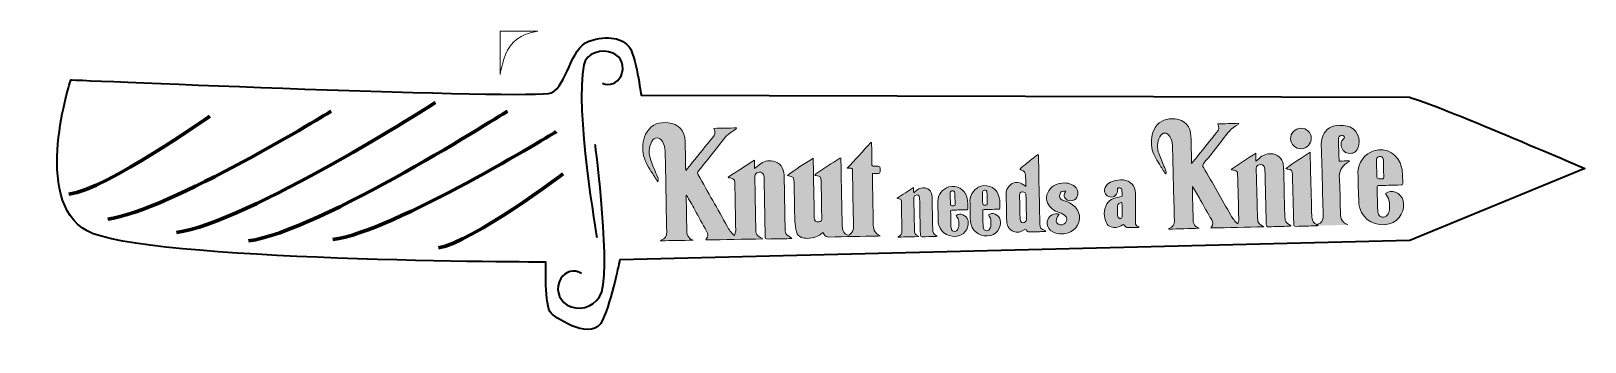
# Model space of a CAD drawing. Header units: inches. Extents: x 0.1 to 10.9, y -2.9 to -0.7.
import ezdxf

# ---------------------------------------------------------------- set-up
doc = ezdxf.new("R2010")
doc.units = ezdxf.units.IN
doc.header["$MEASUREMENT"] = 0
doc.layers.add('Layer 1', color=7, linetype='Continuous', lineweight=0)

# ---------------------------------------------------------------- blocks, each defined once
blk = doc.blocks.new('Block_0')
at = {"layer": 'Layer 1', "true_color": 0x000000, "transparency": 33554687}
h = blk.add_hatch(color=18, dxfattribs=at)
h.dxf.hatch_style = 2
edge = h.paths.add_edge_path()
edge.add_spline(control_points=[(4.978, -2.115), (4.981, -2.102), (4.986, -2.091), (4.986, -2.081), (4.984, -1.968), (4.982, -1.856), (4.98, -1.744), (4.98, -1.726), (4.97, -1.721), (4.957, -1.717), (4.95, -1.715), (4.943, -1.714), (4.936, -1.713), (4.935, -1.712), (4.935, -1.71), (4.934, -1.708), (4.994, -1.67), (5.054, -1.631), (5.116, -1.59), (5.116, -1.611), (5.117, -1.629), (5.117, -1.649), (5.13, -1.639), (5.141, -1.63), (5.151, -1.621), (5.179, -1.6), (5.21, -1.591), (5.245, -1.597), (5.291, -1.605), (5.321, -1.644), (5.322, -1.695), (5.324, -1.813), (5.326, -1.93), (5.328, -2.048), (5.329, -2.104), (5.329, -2.104), (5.376, -2.134), (5.369, -2.135), (5.364, -2.136), (5.36, -2.136), (5.31, -2.137), (5.26, -2.137), (5.21, -2.139), (5.193, -2.14), (5.19, -2.134), (5.19, -2.119), (5.188, -1.982), (5.185, -1.845), (5.183, -1.708), (5.182, -1.68), (5.157, -1.666), (5.133, -1.68), (5.12, -1.686), (5.118, -1.697), (5.119, -1.71), (5.12, -1.771), (5.121, -1.832), (5.122, -1.893), (5.123, -1.947), (5.124, -2.001), (5.125, -2.055), (5.126, -2.111), (5.126, -2.111), (5.173, -2.138), (5.04, -2.14), (4.91, -2.143), (4.779, -2.145), (4.78, -2.142), (4.781, -2.139), (4.782, -2.138), (4.797, -2.12), (4.795, -2.103), (4.784, -2.084), (4.756, -2.035), (4.729, -1.985), (4.702, -1.935), (4.683, -1.901), (4.665, -1.868), (4.643, -1.834), (4.643, -1.84), (4.642, -1.845), (4.642, -1.85), (4.644, -1.924), (4.646, -1.997), (4.646, -2.07), (4.646, -2.104), (4.652, -2.134), (4.691, -2.147), (4.616, -2.148), (4.541, -2.149), (4.465, -2.151), (4.466, -2.149), (4.466, -2.146), (4.468, -2.146), (4.497, -2.135), (4.508, -2.12), (4.507, -2.089), (4.504, -1.902), (4.5, -1.716), (4.497, -1.529), (4.496, -1.504), (4.49, -1.481), (4.477, -1.461), (4.457, -1.427), (4.423, -1.427), (4.404, -1.462), (4.381, -1.504), (4.381, -1.547), (4.397, -1.591), (4.41, -1.626), (4.423, -1.66), (4.438, -1.694), (4.45, -1.721), (4.451, -1.725), (4.445, -1.741), (4.43, -1.717), (4.414, -1.692), (4.398, -1.668), (4.374, -1.629), (4.351, -1.589), (4.344, -1.543), (4.336, -1.491), (4.342, -1.439), (4.371, -1.394), (4.405, -1.339), (4.459, -1.325), (4.518, -1.331), (4.591, -1.339), (4.633, -1.387), (4.635, -1.461), (4.637, -1.527), (4.638, -1.592), (4.639, -1.663), (4.656, -1.642), (4.671, -1.625), (4.685, -1.607), (4.732, -1.55), (4.778, -1.492), (4.825, -1.435), (4.845, -1.41), (4.846, -1.402), (4.834, -1.37), (4.887, -1.369), (4.939, -1.368), (4.992, -1.367), (4.99, -1.37), (4.989, -1.375), (4.987, -1.376), (4.935, -1.401), (4.902, -1.445), (4.868, -1.489), (4.822, -1.548), (4.775, -1.607), (4.728, -1.665), (4.72, -1.675), (4.72, -1.682), (4.726, -1.693), (4.793, -1.812), (4.861, -1.931), (4.927, -2.05), (4.94, -2.074), (4.954, -2.095), (4.978, -2.115)], knot_values=[0, 0, 0, 0, 1, 1, 1, 2, 2, 2, 3, 3, 3, 4, 4, 4, 5, 5, 5, 6, 6, 6, 7, 7, 7, 8, 8, 8, 9, 9, 9, 10, 10, 10, 11, 11, 11, 12, 12, 12, 13, 13, 13, 14, 14, 14, 15, 15, 15, 16, 16, 16, 17, 17, 17, 18, 18, 18, 19, 19, 19, 20, 20, 20, 21, 21, 21, 22, 22, 22, 23, 23, 23, 24, 24, 24, 25, 25, 25, 26, 26, 26, 27, 27, 27, 28, 28, 28, 29, 29, 29, 30, 30, 30, 31, 31, 31, 32, 32, 32, 33, 33, 33, 34, 34, 34, 35, 35, 35, 36, 36, 36, 37, 37, 37, 38, 38, 38, 39, 39, 39, 40, 40, 40, 41, 41, 41, 42, 42, 42, 43, 43, 43, 44, 44, 44, 45, 45, 45, 46, 46, 46, 47, 47, 47, 48, 48, 48, 49, 49, 49, 50, 50, 50, 51, 51, 51, 52, 52, 52, 53, 53, 53, 54, 54, 54, 54], degree=3, periodic=0)
h = blk.add_hatch(color=18, dxfattribs=at)
h.dxf.hatch_style = 2
edge = h.paths.add_edge_path()
edge.add_spline(control_points=[(5.346, -1.697), (5.401, -1.654), (5.461, -1.617), (5.523, -1.578), (5.524, -1.588), (5.524, -1.595), (5.524, -1.602), (5.526, -1.731), (5.529, -1.86), (5.531, -1.989), (5.532, -2.012), (5.542, -2.022), (5.562, -2.019), (5.578, -2.017), (5.584, -2.01), (5.583, -1.992), (5.582, -1.934), (5.581, -1.876), (5.58, -1.818), (5.58, -1.79), (5.579, -1.762), (5.578, -1.734), (5.578, -1.707), (5.572, -1.701), (5.545, -1.698), (5.543, -1.698), (5.54, -1.698), (5.535, -1.697), (5.538, -1.692), (5.539, -1.687), (5.542, -1.685), (5.598, -1.649), (5.653, -1.613), (5.709, -1.577), (5.71, -1.577), (5.712, -1.577), (5.716, -1.577), (5.716, -1.585), (5.716, -1.592), (5.716, -1.6), (5.719, -1.749), (5.721, -1.898), (5.725, -2.047), (5.725, -2.062), (5.729, -2.079), (5.736, -2.092), (5.742, -2.102), (5.757, -2.112), (5.767, -2.111), (5.778, -2.111), (5.789, -2.098), (5.796, -2.087), (5.801, -2.079), (5.803, -2.067), (5.803, -2.057), (5.801, -1.925), (5.798, -1.794), (5.796, -1.662), (5.796, -1.648), (5.791, -1.645), (5.779, -1.646), (5.771, -1.647), (5.764, -1.647), (5.759, -1.647), (5.814, -1.588), (5.869, -1.528), (5.924, -1.468), (5.926, -1.469), (5.927, -1.469), (5.929, -1.47), (5.929, -1.476), (5.929, -1.483), (5.929, -1.49), (5.93, -1.533), (5.931, -1.575), (5.931, -1.618), (5.93, -1.63), (5.935, -1.635), (5.947, -1.633), (5.948, -1.633), (5.949, -1.633), (5.951, -1.633), (5.99, -1.632), (5.99, -1.632), (5.988, -1.672), (5.987, -1.681), (5.984, -1.683), (5.976, -1.683), (5.963, -1.682), (5.949, -1.683), (5.935, -1.683), (5.934, -1.69), (5.934, -1.696), (5.934, -1.702), (5.936, -1.812), (5.938, -1.923), (5.94, -2.033), (5.94, -2.047), (5.943, -2.062), (5.947, -2.076), (5.953, -2.095), (5.968, -2.107), (5.987, -2.116), (5.983, -2.117), (5.979, -2.118), (5.975, -2.118), (5.861, -2.12), (5.747, -2.122), (5.632, -2.125), (5.617, -2.125), (5.607, -2.12), (5.6, -2.107), (5.597, -2.102), (5.594, -2.098), (5.591, -2.093), (5.56, -2.12), (5.524, -2.134), (5.483, -2.134), (5.47, -2.134), (5.455, -2.131), (5.443, -2.127), (5.425, -2.12), (5.412, -2.108), (5.408, -2.088), (5.403, -2.064), (5.397, -2.04), (5.396, -2.016), (5.394, -1.928), (5.393, -1.839), (5.391, -1.751), (5.39, -1.708), (5.389, -1.707), (5.346, -1.697)], knot_values=[0, 0, 0, 0, 1, 1, 1, 2, 2, 2, 3, 3, 3, 4, 4, 4, 5, 5, 5, 6, 6, 6, 7, 7, 7, 8, 8, 8, 9, 9, 9, 10, 10, 10, 11, 11, 11, 12, 12, 12, 13, 13, 13, 14, 14, 14, 15, 15, 15, 16, 16, 16, 17, 17, 17, 18, 18, 18, 19, 19, 19, 20, 20, 20, 21, 21, 21, 22, 22, 22, 23, 23, 23, 24, 24, 24, 25, 25, 25, 26, 26, 26, 27, 27, 27, 28, 28, 28, 29, 29, 29, 30, 30, 30, 31, 31, 31, 32, 32, 32, 33, 33, 33, 34, 34, 34, 35, 35, 35, 36, 36, 36, 37, 37, 37, 38, 38, 38, 39, 39, 39, 40, 40, 40, 41, 41, 41, 42, 42, 42, 43, 43, 43, 44, 44, 44, 44], degree=3, periodic=0)
at = {"layer": 'Layer 1'}
for points, knots in [([(4.978, -2.115), (4.981, -2.102), (4.986, -2.091), (4.986, -2.081), (4.984, -1.968), (4.982, -1.856), (4.98, -1.744), (4.98, -1.726), (4.97, -1.721), (4.957, -1.717), (4.95, -1.715), (4.943, -1.714), (4.936, -1.713), (4.935, -1.712), (4.935, -1.71), (4.934, -1.708), (4.994, -1.67), (5.054, -1.631), (5.116, -1.59), (5.116, -1.611), (5.117, -1.629), (5.117, -1.649), (5.13, -1.639), (5.141, -1.63), (5.151, -1.621), (5.179, -1.6), (5.21, -1.591), (5.245, -1.597), (5.291, -1.605), (5.321, -1.644), (5.322, -1.695), (5.324, -1.813), (5.326, -1.93), (5.328, -2.048), (5.329, -2.104), (5.329, -2.104), (5.376, -2.134), (5.369, -2.135), (5.364, -2.136), (5.36, -2.136), (5.31, -2.137), (5.26, -2.137), (5.21, -2.139), (5.193, -2.14), (5.19, -2.134), (5.19, -2.119), (5.188, -1.982), (5.185, -1.845), (5.183, -1.708), (5.182, -1.68), (5.157, -1.666), (5.133, -1.68), (5.12, -1.686), (5.118, -1.697), (5.119, -1.71), (5.12, -1.771), (5.121, -1.832), (5.122, -1.893), (5.123, -1.947), (5.124, -2.001), (5.125, -2.055), (5.126, -2.111), (5.126, -2.111), (5.173, -2.138), (5.04, -2.14), (4.91, -2.143), (4.779, -2.145), (4.78, -2.142), (4.781, -2.139), (4.782, -2.138), (4.797, -2.12), (4.795, -2.103), (4.784, -2.084), (4.756, -2.035), (4.729, -1.985), (4.702, -1.935), (4.683, -1.901), (4.665, -1.868), (4.643, -1.834), (4.643, -1.84), (4.642, -1.845), (4.642, -1.85), (4.644, -1.924), (4.646, -1.997), (4.646, -2.07), (4.646, -2.104), (4.652, -2.134), (4.691, -2.147), (4.616, -2.148), (4.541, -2.149), (4.465, -2.151), (4.466, -2.149), (4.466, -2.146), (4.468, -2.146), (4.497, -2.135), (4.508, -2.12), (4.507, -2.089), (4.504, -1.902), (4.5, -1.716), (4.497, -1.529), (4.496, -1.504), (4.49, -1.481), (4.477, -1.461), (4.457, -1.427), (4.423, -1.427), (4.404, -1.462), (4.381, -1.504), (4.381, -1.547), (4.397, -1.591), (4.41, -1.626), (4.423, -1.66), (4.438, -1.694), (4.45, -1.721), (4.451, -1.725), (4.445, -1.741), (4.43, -1.717), (4.414, -1.692), (4.398, -1.668), (4.374, -1.629), (4.351, -1.589), (4.344, -1.543), (4.336, -1.491), (4.342, -1.439), (4.371, -1.394), (4.405, -1.339), (4.459, -1.325), (4.518, -1.331), (4.591, -1.339), (4.633, -1.387), (4.635, -1.461), (4.637, -1.527), (4.638, -1.592), (4.639, -1.663), (4.656, -1.642), (4.671, -1.625), (4.685, -1.607), (4.732, -1.55), (4.778, -1.492), (4.825, -1.435), (4.845, -1.41), (4.846, -1.402), (4.834, -1.37), (4.887, -1.369), (4.939, -1.368), (4.992, -1.367), (4.99, -1.37), (4.989, -1.375), (4.987, -1.376), (4.935, -1.401), (4.902, -1.445), (4.868, -1.489), (4.822, -1.548), (4.775, -1.607), (4.728, -1.665), (4.72, -1.675), (4.72, -1.682), (4.726, -1.693), (4.793, -1.812), (4.861, -1.931), (4.927, -2.05), (4.94, -2.074), (4.954, -2.095), (4.978, -2.115)], [0, 0, 0, 0, 1, 1, 1, 2, 2, 2, 3, 3, 3, 4, 4, 4, 5, 5, 5, 6, 6, 6, 7, 7, 7, 8, 8, 8, 9, 9, 9, 10, 10, 10, 11, 11, 11, 12, 12, 12, 13, 13, 13, 14, 14, 14, 15, 15, 15, 16, 16, 16, 17, 17, 17, 18, 18, 18, 19, 19, 19, 20, 20, 20, 21, 21, 21, 22, 22, 22, 23, 23, 23, 24, 24, 24, 25, 25, 25, 26, 26, 26, 27, 27, 27, 28, 28, 28, 29, 29, 29, 30, 30, 30, 31, 31, 31, 32, 32, 32, 33, 33, 33, 34, 34, 34, 35, 35, 35, 36, 36, 36, 37, 37, 37, 38, 38, 38, 39, 39, 39, 40, 40, 40, 41, 41, 41, 42, 42, 42, 43, 43, 43, 44, 44, 44, 45, 45, 45, 46, 46, 46, 47, 47, 47, 48, 48, 48, 49, 49, 49, 50, 50, 50, 51, 51, 51, 52, 52, 52, 53, 53, 53, 54, 54, 54, 54]), ([(5.346, -1.697), (5.401, -1.654), (5.461, -1.617), (5.523, -1.578), (5.524, -1.588), (5.524, -1.595), (5.524, -1.602), (5.526, -1.731), (5.529, -1.86), (5.531, -1.989), (5.532, -2.012), (5.542, -2.022), (5.562, -2.019), (5.578, -2.017), (5.584, -2.01), (5.583, -1.992), (5.582, -1.934), (5.581, -1.876), (5.58, -1.818), (5.58, -1.79), (5.579, -1.762), (5.578, -1.734), (5.578, -1.707), (5.572, -1.701), (5.545, -1.698), (5.543, -1.698), (5.54, -1.698), (5.535, -1.697), (5.538, -1.692), (5.539, -1.687), (5.542, -1.685), (5.598, -1.649), (5.653, -1.613), (5.709, -1.577), (5.71, -1.577), (5.712, -1.577), (5.716, -1.577), (5.716, -1.585), (5.716, -1.592), (5.716, -1.6), (5.719, -1.749), (5.721, -1.898), (5.725, -2.047), (5.725, -2.062), (5.729, -2.079), (5.736, -2.092), (5.742, -2.102), (5.757, -2.112), (5.767, -2.111), (5.778, -2.111), (5.789, -2.098), (5.796, -2.087), (5.801, -2.079), (5.803, -2.067), (5.803, -2.057), (5.801, -1.925), (5.798, -1.794), (5.796, -1.662), (5.796, -1.648), (5.791, -1.645), (5.779, -1.646), (5.771, -1.647), (5.764, -1.647), (5.759, -1.647), (5.814, -1.588), (5.869, -1.528), (5.924, -1.468), (5.926, -1.469), (5.927, -1.469), (5.929, -1.47), (5.929, -1.476), (5.929, -1.483), (5.929, -1.49), (5.93, -1.533), (5.931, -1.575), (5.931, -1.618), (5.93, -1.63), (5.935, -1.635), (5.947, -1.633), (5.948, -1.633), (5.949, -1.633), (5.951, -1.633), (5.99, -1.632), (5.99, -1.632), (5.988, -1.672), (5.987, -1.681), (5.984, -1.683), (5.976, -1.683), (5.963, -1.682), (5.949, -1.683), (5.935, -1.683), (5.934, -1.69), (5.934, -1.696), (5.934, -1.702), (5.936, -1.812), (5.938, -1.923), (5.94, -2.033), (5.94, -2.047), (5.943, -2.062), (5.947, -2.076), (5.953, -2.095), (5.968, -2.107), (5.987, -2.116), (5.983, -2.117), (5.979, -2.118), (5.975, -2.118), (5.861, -2.12), (5.747, -2.122), (5.632, -2.125), (5.617, -2.125), (5.607, -2.12), (5.6, -2.107), (5.597, -2.102), (5.594, -2.098), (5.591, -2.093), (5.56, -2.12), (5.524, -2.134), (5.483, -2.134), (5.47, -2.134), (5.455, -2.131), (5.443, -2.127), (5.425, -2.12), (5.412, -2.108), (5.408, -2.088), (5.403, -2.064), (5.397, -2.04), (5.396, -2.016), (5.394, -1.928), (5.393, -1.839), (5.391, -1.751), (5.39, -1.708), (5.389, -1.707), (5.346, -1.697)], [0, 0, 0, 0, 1, 1, 1, 2, 2, 2, 3, 3, 3, 4, 4, 4, 5, 5, 5, 6, 6, 6, 7, 7, 7, 8, 8, 8, 9, 9, 9, 10, 10, 10, 11, 11, 11, 12, 12, 12, 13, 13, 13, 14, 14, 14, 15, 15, 15, 16, 16, 16, 17, 17, 17, 18, 18, 18, 19, 19, 19, 20, 20, 20, 21, 21, 21, 22, 22, 22, 23, 23, 23, 24, 24, 24, 25, 25, 25, 26, 26, 26, 27, 27, 27, 28, 28, 28, 29, 29, 29, 30, 30, 30, 31, 31, 31, 32, 32, 32, 33, 33, 33, 34, 34, 34, 35, 35, 35, 36, 36, 36, 37, 37, 37, 38, 38, 38, 39, 39, 39, 40, 40, 40, 41, 41, 41, 42, 42, 42, 43, 43, 43, 44, 44, 44, 44])]:
    blk.add_open_spline(points, degree=3, knots=knots, dxfattribs=at)
blk = doc.blocks.new('Block_2')
at = {"layer": 'Layer 1', "true_color": 0x000000, "transparency": 33554687}
h = blk.add_hatch(color=18, dxfattribs=at)
h.dxf.hatch_style = 2
edge = h.paths.add_edge_path()
edge.add_spline(control_points=[(8.979, -1.439), (8.98, -1.477), (8.948, -1.511), (8.91, -1.512), (8.871, -1.512), (8.836, -1.481), (8.835, -1.442), (8.834, -1.404), (8.867, -1.37), (8.907, -1.369), (8.944, -1.368), (8.979, -1.401), (8.979, -1.439)], knot_values=[0, 0, 0, 0, 1, 1, 1, 2, 2, 2, 3, 3, 3, 4, 4, 4, 4], degree=3, periodic=0)
h = blk.add_hatch(color=18, dxfattribs=at)
h.dxf.hatch_style = 2
edge = h.paths.add_edge_path()
edge.add_spline(control_points=[(8.802, -1.648), (8.86, -1.61), (8.914, -1.574), (8.971, -1.536), (8.971, -1.544), (8.971, -1.55), (8.971, -1.556), (8.975, -1.696), (8.979, -1.835), (8.982, -1.975), (8.983, -2.006), (8.991, -2.031), (9.024, -2.041), (9.025, -2.041), (9.025, -2.043), (9.026, -2.045), (9.021, -2.046), (9.017, -2.047), (9.012, -2.047), (8.966, -2.048), (8.92, -2.049), (8.875, -2.051), (8.86, -2.052), (8.857, -2.046), (8.857, -2.033), (8.854, -1.919), (8.851, -1.805), (8.848, -1.691), (8.847, -1.659), (8.846, -1.658), (8.815, -1.653), (8.813, -1.652), (8.81, -1.651), (8.802, -1.648)], knot_values=[0, 0, 0, 0, 1, 1, 1, 2, 2, 2, 3, 3, 3, 4, 4, 4, 5, 5, 5, 6, 6, 6, 7, 7, 7, 8, 8, 8, 9, 9, 9, 10, 10, 10, 11, 11, 11, 11], degree=3, periodic=0)
at = {"layer": 'Layer 1'}
for points, knots in [([(8.979, -1.439), (8.98, -1.477), (8.948, -1.511), (8.91, -1.512), (8.871, -1.512), (8.836, -1.481), (8.835, -1.442), (8.834, -1.404), (8.867, -1.37), (8.907, -1.369), (8.944, -1.368), (8.979, -1.401), (8.979, -1.439)], [0, 0, 0, 0, 1, 1, 1, 2, 2, 2, 3, 3, 3, 4, 4, 4, 4]), ([(8.802, -1.648), (8.86, -1.61), (8.914, -1.574), (8.971, -1.536), (8.971, -1.544), (8.971, -1.55), (8.971, -1.556), (8.975, -1.696), (8.979, -1.835), (8.982, -1.975), (8.983, -2.006), (8.991, -2.031), (9.024, -2.041), (9.025, -2.041), (9.025, -2.043), (9.026, -2.045), (9.021, -2.046), (9.017, -2.047), (9.012, -2.047), (8.966, -2.048), (8.92, -2.049), (8.875, -2.051), (8.86, -2.052), (8.857, -2.046), (8.857, -2.033), (8.854, -1.919), (8.851, -1.805), (8.848, -1.691), (8.847, -1.659), (8.846, -1.658), (8.815, -1.653), (8.813, -1.652), (8.81, -1.651), (8.802, -1.648)], [0, 0, 0, 0, 1, 1, 1, 2, 2, 2, 3, 3, 3, 4, 4, 4, 5, 5, 5, 6, 6, 6, 7, 7, 7, 8, 8, 8, 9, 9, 9, 10, 10, 10, 11, 11, 11, 11])]:
    blk.add_open_spline(points, degree=3, knots=knots, dxfattribs=at)
blk = doc.blocks.new('Block_1')
at = {"layer": 'Layer 1', "true_color": 0x000000, "transparency": 33554687}
h = blk.add_hatch(color=18, dxfattribs=at)
h.dxf.hatch_style = 2
edge = h.paths.add_edge_path()
edge.add_spline(control_points=[(8.469, -2.033), (8.472, -2.02), (8.476, -2.011), (8.476, -2.001), (8.474, -1.896), (8.47, -1.791), (8.468, -1.686), (8.468, -1.67), (8.459, -1.665), (8.446, -1.661), (8.44, -1.66), (8.433, -1.659), (8.427, -1.658), (8.426, -1.657), (8.426, -1.655), (8.425, -1.654), (8.481, -1.617), (8.536, -1.581), (8.594, -1.542), (8.594, -1.562), (8.595, -1.578), (8.595, -1.597), (8.608, -1.587), (8.617, -1.579), (8.627, -1.571), (8.653, -1.551), (8.682, -1.542), (8.714, -1.548), (8.757, -1.555), (8.785, -1.591), (8.787, -1.639), (8.79, -1.748), (8.792, -1.858), (8.795, -1.968), (8.797, -2.02), (8.797, -2.02), (8.84, -2.048), (8.834, -2.049), (8.829, -2.05), (8.825, -2.05), (8.779, -2.051), (8.732, -2.052), (8.685, -2.054), (8.67, -2.055), (8.667, -2.049), (8.667, -2.035), (8.664, -1.907), (8.66, -1.779), (8.657, -1.652), (8.656, -1.626), (8.633, -1.613), (8.61, -1.626), (8.599, -1.632), (8.597, -1.642), (8.597, -1.654), (8.599, -1.711), (8.6, -1.768), (8.602, -1.825), (8.603, -1.875), (8.604, -1.926), (8.606, -1.976), (8.607, -2.028), (8.607, -2.028), (8.651, -2.053), (8.527, -2.056), (8.406, -2.059), (8.283, -2.062), (8.284, -2.059), (8.285, -2.057), (8.286, -2.055), (8.3, -2.039), (8.298, -2.023), (8.288, -2.006), (8.261, -1.959), (8.235, -1.913), (8.209, -1.867), (8.192, -1.835), (8.174, -1.804), (8.154, -1.773), (8.154, -1.778), (8.154, -1.783), (8.154, -1.788), (8.155, -1.857), (8.158, -1.925), (8.159, -1.993), (8.159, -2.025), (8.165, -2.053), (8.201, -2.064), (8.131, -2.066), (8.061, -2.068), (7.99, -2.07), (7.991, -2.068), (7.991, -2.065), (7.993, -2.065), (8.02, -2.055), (8.03, -2.041), (8.029, -2.012), (8.025, -1.838), (8.02, -1.663), (8.016, -1.489), (8.015, -1.466), (8.009, -1.445), (7.997, -1.426), (7.977, -1.394), (7.946, -1.395), (7.928, -1.428), (7.908, -1.466), (7.907, -1.507), (7.923, -1.548), (7.935, -1.58), (7.948, -1.612), (7.962, -1.644), (7.973, -1.669), (7.974, -1.673), (7.968, -1.687), (7.954, -1.665), (7.94, -1.642), (7.925, -1.619), (7.902, -1.583), (7.88, -1.546), (7.873, -1.503), (7.865, -1.454), (7.87, -1.407), (7.897, -1.364), (7.929, -1.313), (7.979, -1.299), (8.034, -1.305), (8.102, -1.311), (8.142, -1.356), (8.144, -1.425), (8.146, -1.486), (8.147, -1.548), (8.149, -1.614), (8.165, -1.594), (8.179, -1.578), (8.192, -1.561), (8.235, -1.507), (8.278, -1.453), (8.321, -1.399), (8.34, -1.376), (8.341, -1.368), (8.33, -1.339), (8.379, -1.338), (8.427, -1.336), (8.477, -1.335), (8.475, -1.338), (8.474, -1.342), (8.472, -1.343), (8.424, -1.367), (8.393, -1.409), (8.362, -1.449), (8.319, -1.505), (8.276, -1.56), (8.232, -1.615), (8.225, -1.624), (8.225, -1.631), (8.231, -1.641), (8.294, -1.751), (8.358, -1.862), (8.42, -1.973), (8.433, -1.995), (8.446, -2.014), (8.469, -2.033)], knot_values=[0, 0, 0, 0, 1, 1, 1, 2, 2, 2, 3, 3, 3, 4, 4, 4, 5, 5, 5, 6, 6, 6, 7, 7, 7, 8, 8, 8, 9, 9, 9, 10, 10, 10, 11, 11, 11, 12, 12, 12, 13, 13, 13, 14, 14, 14, 15, 15, 15, 16, 16, 16, 17, 17, 17, 18, 18, 18, 19, 19, 19, 20, 20, 20, 21, 21, 21, 22, 22, 22, 23, 23, 23, 24, 24, 24, 25, 25, 25, 26, 26, 26, 27, 27, 27, 28, 28, 28, 29, 29, 29, 30, 30, 30, 31, 31, 31, 32, 32, 32, 33, 33, 33, 34, 34, 34, 35, 35, 35, 36, 36, 36, 37, 37, 37, 38, 38, 38, 39, 39, 39, 40, 40, 40, 41, 41, 41, 42, 42, 42, 43, 43, 43, 44, 44, 44, 45, 45, 45, 46, 46, 46, 47, 47, 47, 48, 48, 48, 49, 49, 49, 50, 50, 50, 51, 51, 51, 52, 52, 52, 53, 53, 53, 54, 54, 54, 54], degree=3, periodic=0)
h = blk.add_hatch(color=18, dxfattribs=at)
h.dxf.hatch_style = 2
edge = h.paths.add_edge_path()
edge.add_spline(control_points=[(9.014, -2.046), (9.013, -2.045), (9.013, -2.043), (9.013, -2.042), (9.016, -2.04), (9.02, -2.038), (9.024, -2.036), (9.047, -2.029), (9.063, -2.009), (9.062, -1.98), (9.059, -1.882), (9.057, -1.783), (9.054, -1.684), (9.053, -1.62), (9.05, -1.557), (9.048, -1.493), (9.047, -1.45), (9.056, -1.41), (9.09, -1.379), (9.111, -1.36), (9.134, -1.35), (9.162, -1.349), (9.18, -1.349), (9.198, -1.349), (9.216, -1.352), (9.302, -1.364), (9.326, -1.45), (9.302, -1.507), (9.289, -1.538), (9.267, -1.547), (9.236, -1.543), (9.209, -1.54), (9.187, -1.513), (9.186, -1.486), (9.185, -1.473), (9.186, -1.459), (9.198, -1.45), (9.198, -1.449), (9.199, -1.449), (9.199, -1.448), (9.205, -1.442), (9.213, -1.436), (9.208, -1.426), (9.203, -1.417), (9.192, -1.42), (9.185, -1.421), (9.174, -1.421), (9.169, -1.43), (9.167, -1.439), (9.166, -1.444), (9.168, -1.45), (9.168, -1.456), (9.169, -1.484), (9.169, -1.512), (9.17, -1.54), (9.171, -1.558), (9.171, -1.576), (9.172, -1.597), (9.197, -1.597), (9.218, -1.596), (9.244, -1.595), (9.236, -1.602), (9.233, -1.606), (9.228, -1.609), (9.188, -1.635), (9.17, -1.671), (9.174, -1.719), (9.177, -1.755), (9.178, -1.792), (9.179, -1.828), (9.18, -1.869), (9.18, -1.91), (9.181, -1.951), (9.181, -1.967), (9.183, -1.984), (9.186, -1.999), (9.189, -2.012), (9.216, -2.037), (9.232, -2.04)], knot_values=[0, 0, 0, 0, 1, 1, 1, 2, 2, 2, 3, 3, 3, 4, 4, 4, 5, 5, 5, 6, 6, 6, 7, 7, 7, 8, 8, 8, 9, 9, 9, 10, 10, 10, 11, 11, 11, 12, 12, 12, 13, 13, 13, 14, 14, 14, 15, 15, 15, 16, 16, 16, 17, 17, 17, 18, 18, 18, 19, 19, 19, 20, 20, 20, 21, 21, 21, 22, 22, 22, 23, 23, 23, 24, 24, 24, 25, 25, 25, 26, 26, 26, 26], degree=3, periodic=0)
edge.add_line((9.232, -2.04), (9.014, -2.046))
h = blk.add_hatch(color=18, dxfattribs=at)
h.dxf.hatch_style = 2
edge = h.paths.add_edge_path()
edge.add_spline(control_points=[(9.481, -1.65), (9.48, -1.63), (9.48, -1.609), (9.479, -1.589), (9.478, -1.571), (9.465, -1.561), (9.449, -1.565), (9.434, -1.569), (9.431, -1.581), (9.431, -1.594), (9.431, -1.626), (9.433, -1.657), (9.433, -1.689), (9.434, -1.722), (9.434, -1.722), (9.468, -1.721), (9.481, -1.721), (9.483, -1.716), (9.482, -1.704), (9.481, -1.686), (9.481, -1.668), (9.481, -1.65)], knot_values=[0, 0, 0, 0, 1, 1, 1, 2, 2, 2, 3, 3, 3, 4, 4, 4, 5, 5, 5, 6, 6, 6, 7, 7, 7, 7], degree=3, periodic=0)
edge = h.paths.add_edge_path()
edge.add_spline(control_points=[(9.495, -1.822), (9.531, -1.791), (9.602, -1.814), (9.617, -1.874), (9.63, -1.927), (9.601, -2.014), (9.519, -2.034), (9.428, -2.056), (9.342, -2.01), (9.316, -1.924), (9.312, -1.912), (9.309, -1.9), (9.309, -1.888), (9.306, -1.818), (9.304, -1.748), (9.303, -1.677), (9.302, -1.611), (9.352, -1.544), (9.414, -1.526), (9.5, -1.5), (9.586, -1.55), (9.606, -1.641), (9.614, -1.677), (9.612, -1.716), (9.614, -1.754), (9.615, -1.764), (9.608, -1.763), (9.602, -1.763), (9.572, -1.764), (9.542, -1.765), (9.513, -1.765), (9.491, -1.766), (9.47, -1.767), (9.449, -1.767), (9.439, -1.767), (9.435, -1.77), (9.436, -1.78), (9.437, -1.834), (9.438, -1.887), (9.44, -1.94), (9.44, -1.947), (9.443, -1.954), (9.444, -1.96), (9.447, -1.974), (9.454, -1.983), (9.468, -1.986), (9.483, -1.989), (9.498, -1.985), (9.507, -1.971), (9.514, -1.961), (9.52, -1.948), (9.521, -1.936), (9.522, -1.913), (9.523, -1.89), (9.518, -1.869), (9.515, -1.853), (9.504, -1.839), (9.495, -1.822)], knot_values=[0, 0, 0, 0, 1, 1, 1, 2, 2, 2, 3, 3, 3, 4, 4, 4, 5, 5, 5, 6, 6, 6, 7, 7, 7, 8, 8, 8, 9, 9, 9, 10, 10, 10, 11, 11, 11, 12, 12, 12, 13, 13, 13, 14, 14, 14, 15, 15, 15, 16, 16, 16, 17, 17, 17, 18, 18, 18, 19, 19, 19, 19], degree=3, periodic=0)
at = {"layer": 'Layer 1'}
for points, knots in [([(8.469, -2.033), (8.472, -2.02), (8.476, -2.011), (8.476, -2.001), (8.474, -1.896), (8.47, -1.791), (8.468, -1.686), (8.468, -1.67), (8.459, -1.665), (8.446, -1.661), (8.44, -1.66), (8.433, -1.659), (8.427, -1.658), (8.426, -1.657), (8.426, -1.655), (8.425, -1.654), (8.481, -1.617), (8.536, -1.581), (8.594, -1.542), (8.594, -1.562), (8.595, -1.578), (8.595, -1.597), (8.608, -1.587), (8.617, -1.579), (8.627, -1.571), (8.653, -1.551), (8.682, -1.542), (8.714, -1.548), (8.757, -1.555), (8.785, -1.591), (8.787, -1.639), (8.79, -1.748), (8.792, -1.858), (8.795, -1.968), (8.797, -2.02), (8.797, -2.02), (8.84, -2.048), (8.834, -2.049), (8.829, -2.05), (8.825, -2.05), (8.779, -2.051), (8.732, -2.052), (8.685, -2.054), (8.67, -2.055), (8.667, -2.049), (8.667, -2.035), (8.664, -1.907), (8.66, -1.779), (8.657, -1.652), (8.656, -1.626), (8.633, -1.613), (8.61, -1.626), (8.599, -1.632), (8.597, -1.642), (8.597, -1.654), (8.599, -1.711), (8.6, -1.768), (8.602, -1.825), (8.603, -1.875), (8.604, -1.926), (8.606, -1.976), (8.607, -2.028), (8.607, -2.028), (8.651, -2.053), (8.527, -2.056), (8.406, -2.059), (8.283, -2.062), (8.284, -2.059), (8.285, -2.057), (8.286, -2.055), (8.3, -2.039), (8.298, -2.023), (8.288, -2.006), (8.261, -1.959), (8.235, -1.913), (8.209, -1.867), (8.192, -1.835), (8.174, -1.804), (8.154, -1.773), (8.154, -1.778), (8.154, -1.783), (8.154, -1.788), (8.155, -1.857), (8.158, -1.925), (8.159, -1.993), (8.159, -2.025), (8.165, -2.053), (8.201, -2.064), (8.131, -2.066), (8.061, -2.068), (7.99, -2.07), (7.991, -2.068), (7.991, -2.065), (7.993, -2.065), (8.02, -2.055), (8.03, -2.041), (8.029, -2.012), (8.025, -1.838), (8.02, -1.663), (8.016, -1.489), (8.015, -1.466), (8.009, -1.445), (7.997, -1.426), (7.977, -1.394), (7.946, -1.395), (7.928, -1.428), (7.908, -1.466), (7.907, -1.507), (7.923, -1.548), (7.935, -1.58), (7.948, -1.612), (7.962, -1.644), (7.973, -1.669), (7.974, -1.673), (7.968, -1.687), (7.954, -1.665), (7.94, -1.642), (7.925, -1.619), (7.902, -1.583), (7.88, -1.546), (7.873, -1.503), (7.865, -1.454), (7.87, -1.407), (7.897, -1.364), (7.929, -1.313), (7.979, -1.299), (8.034, -1.305), (8.102, -1.311), (8.142, -1.356), (8.144, -1.425), (8.146, -1.486), (8.147, -1.548), (8.149, -1.614), (8.165, -1.594), (8.179, -1.578), (8.192, -1.561), (8.235, -1.507), (8.278, -1.453), (8.321, -1.399), (8.34, -1.376), (8.341, -1.368), (8.33, -1.339), (8.379, -1.338), (8.427, -1.336), (8.477, -1.335), (8.475, -1.338), (8.474, -1.342), (8.472, -1.343), (8.424, -1.367), (8.393, -1.409), (8.362, -1.449), (8.319, -1.505), (8.276, -1.56), (8.232, -1.615), (8.225, -1.624), (8.225, -1.631), (8.231, -1.641), (8.294, -1.751), (8.358, -1.862), (8.42, -1.973), (8.433, -1.995), (8.446, -2.014), (8.469, -2.033)], [0, 0, 0, 0, 1, 1, 1, 2, 2, 2, 3, 3, 3, 4, 4, 4, 5, 5, 5, 6, 6, 6, 7, 7, 7, 8, 8, 8, 9, 9, 9, 10, 10, 10, 11, 11, 11, 12, 12, 12, 13, 13, 13, 14, 14, 14, 15, 15, 15, 16, 16, 16, 17, 17, 17, 18, 18, 18, 19, 19, 19, 20, 20, 20, 21, 21, 21, 22, 22, 22, 23, 23, 23, 24, 24, 24, 25, 25, 25, 26, 26, 26, 27, 27, 27, 28, 28, 28, 29, 29, 29, 30, 30, 30, 31, 31, 31, 32, 32, 32, 33, 33, 33, 34, 34, 34, 35, 35, 35, 36, 36, 36, 37, 37, 37, 38, 38, 38, 39, 39, 39, 40, 40, 40, 41, 41, 41, 42, 42, 42, 43, 43, 43, 44, 44, 44, 45, 45, 45, 46, 46, 46, 47, 47, 47, 48, 48, 48, 49, 49, 49, 50, 50, 50, 51, 51, 51, 52, 52, 52, 53, 53, 53, 54, 54, 54, 54]), ([(9.014, -2.046), (9.013, -2.045), (9.013, -2.043), (9.013, -2.042), (9.016, -2.04), (9.02, -2.038), (9.024, -2.036), (9.047, -2.029), (9.063, -2.009), (9.062, -1.98), (9.059, -1.882), (9.057, -1.783), (9.054, -1.684), (9.053, -1.62), (9.05, -1.557), (9.048, -1.493), (9.047, -1.45), (9.056, -1.41), (9.09, -1.379), (9.111, -1.36), (9.134, -1.35), (9.162, -1.349), (9.18, -1.349), (9.198, -1.349), (9.216, -1.352), (9.302, -1.364), (9.326, -1.45), (9.302, -1.507), (9.289, -1.538), (9.267, -1.547), (9.236, -1.543), (9.209, -1.54), (9.187, -1.513), (9.186, -1.486), (9.185, -1.473), (9.186, -1.459), (9.198, -1.45), (9.198, -1.449), (9.199, -1.449), (9.199, -1.448), (9.205, -1.442), (9.213, -1.436), (9.208, -1.426), (9.203, -1.417), (9.192, -1.42), (9.185, -1.421), (9.174, -1.421), (9.169, -1.43), (9.167, -1.439), (9.166, -1.444), (9.168, -1.45), (9.168, -1.456), (9.169, -1.484), (9.169, -1.512), (9.17, -1.54), (9.171, -1.558), (9.171, -1.576), (9.172, -1.597), (9.197, -1.597), (9.218, -1.596), (9.244, -1.595), (9.236, -1.602), (9.233, -1.606), (9.228, -1.609), (9.188, -1.635), (9.17, -1.671), (9.174, -1.719), (9.177, -1.755), (9.178, -1.792), (9.179, -1.828), (9.18, -1.869), (9.18, -1.91), (9.181, -1.951), (9.181, -1.967), (9.183, -1.984), (9.186, -1.999), (9.189, -2.012), (9.216, -2.037), (9.232, -2.04)], [0, 0, 0, 0, 1, 1, 1, 2, 2, 2, 3, 3, 3, 4, 4, 4, 5, 5, 5, 6, 6, 6, 7, 7, 7, 8, 8, 8, 9, 9, 9, 10, 10, 10, 11, 11, 11, 12, 12, 12, 13, 13, 13, 14, 14, 14, 15, 15, 15, 16, 16, 16, 17, 17, 17, 18, 18, 18, 19, 19, 19, 20, 20, 20, 21, 21, 21, 22, 22, 22, 23, 23, 23, 24, 24, 24, 25, 25, 25, 26, 26, 26, 26]), ([(9.495, -1.822), (9.531, -1.791), (9.602, -1.814), (9.617, -1.874), (9.63, -1.927), (9.601, -2.014), (9.519, -2.034), (9.428, -2.056), (9.342, -2.01), (9.316, -1.924), (9.312, -1.912), (9.309, -1.9), (9.309, -1.888), (9.306, -1.818), (9.304, -1.748), (9.303, -1.677), (9.302, -1.611), (9.352, -1.544), (9.414, -1.526), (9.5, -1.5), (9.586, -1.55), (9.606, -1.641), (9.614, -1.677), (9.612, -1.716), (9.614, -1.754), (9.615, -1.764), (9.608, -1.763), (9.602, -1.763), (9.572, -1.764), (9.542, -1.765), (9.513, -1.765), (9.491, -1.766), (9.47, -1.767), (9.449, -1.767), (9.439, -1.767), (9.435, -1.77), (9.436, -1.78), (9.437, -1.834), (9.438, -1.887), (9.44, -1.94), (9.44, -1.947), (9.443, -1.954), (9.444, -1.96), (9.447, -1.974), (9.454, -1.983), (9.468, -1.986), (9.483, -1.989), (9.498, -1.985), (9.507, -1.971), (9.514, -1.961), (9.52, -1.948), (9.521, -1.936), (9.522, -1.913), (9.523, -1.89), (9.518, -1.869), (9.515, -1.853), (9.504, -1.839), (9.495, -1.822)], [0, 0, 0, 0, 1, 1, 1, 2, 2, 2, 3, 3, 3, 4, 4, 4, 5, 5, 5, 6, 6, 6, 7, 7, 7, 8, 8, 8, 9, 9, 9, 10, 10, 10, 11, 11, 11, 12, 12, 12, 13, 13, 13, 14, 14, 14, 15, 15, 15, 16, 16, 16, 17, 17, 17, 18, 18, 18, 19, 19, 19, 19]), ([(9.481, -1.65), (9.48, -1.63), (9.48, -1.609), (9.479, -1.589), (9.478, -1.571), (9.465, -1.561), (9.449, -1.565), (9.434, -1.569), (9.431, -1.581), (9.431, -1.594), (9.431, -1.626), (9.433, -1.657), (9.433, -1.689), (9.434, -1.722), (9.434, -1.722), (9.468, -1.721), (9.481, -1.721), (9.483, -1.716), (9.482, -1.704), (9.481, -1.686), (9.481, -1.668), (9.481, -1.65)], [0, 0, 0, 0, 1, 1, 1, 2, 2, 2, 3, 3, 3, 4, 4, 4, 5, 5, 5, 6, 6, 6, 7, 7, 7, 7])]:
    blk.add_open_spline(points, degree=3, knots=knots, dxfattribs=at)
blk.add_blockref('Block_2', (0, 0), dxfattribs=at)

msp = doc.modelspace()

# ---------------------------------------------------------------- hatches: boundary and pattern name
at = {"layer": 'Layer 1', "true_color": 0x000000, "transparency": 33554687}
h = msp.add_hatch(color=18, dxfattribs=at)
h.dxf.hatch_style = 2
edge = h.paths.add_edge_path()
edge.add_spline(control_points=[(6.957, -1.918), (6.957, -1.918), (6.957, -1.918), (6.957, -1.918), (6.957, -1.927), (6.957, -1.936), (6.957, -1.945), (6.958, -1.964), (6.958, -1.983), (6.959, -2.002), (6.959, -2.015), (6.968, -2.024), (6.98, -2.025), (6.99, -2.026), (7.001, -2.017), (7.003, -2.004), (7.003, -2.001), (7.003, -1.997), (7.003, -1.993), (7.002, -1.947), (7.001, -1.9), (7, -1.854), (7, -1.845), (7, -1.836), (6.998, -1.828), (6.995, -1.813), (6.978, -1.806), (6.965, -1.814), (6.957, -1.82), (6.955, -1.827), (6.955, -1.837), (6.956, -1.864), (6.956, -1.891), (6.957, -1.918)], knot_values=[0, 0, 0, 0, 1, 1, 1, 2, 2, 2, 3, 3, 3, 4, 4, 4, 5, 5, 5, 6, 6, 6, 7, 7, 7, 8, 8, 8, 9, 9, 9, 10, 10, 10, 11, 11, 11, 11], degree=3, periodic=0)
edge = h.paths.add_edge_path()
edge.add_spline(control_points=[(7.135, -2.086), (7.121, -2.087), (7.107, -2.087), (7.094, -2.088), (7.07, -2.088), (7.046, -2.088), (7.022, -2.089), (7.013, -2.089), (7.006, -2.087), (7.003, -2.076), (7.003, -2.074), (6.999, -2.072), (6.996, -2.069), (6.99, -2.072), (6.984, -2.076), (6.978, -2.079), (6.954, -2.094), (6.929, -2.095), (6.904, -2.081), (6.88, -2.067), (6.866, -2.045), (6.866, -2.016), (6.864, -1.953), (6.864, -1.889), (6.862, -1.826), (6.861, -1.782), (6.896, -1.749), (6.926, -1.747), (6.947, -1.745), (6.966, -1.75), (6.983, -1.762), (6.987, -1.765), (6.991, -1.768), (6.999, -1.773), (6.998, -1.754), (6.998, -1.738), (6.998, -1.723), (6.997, -1.714), (6.997, -1.706), (6.997, -1.698), (6.997, -1.677), (6.987, -1.664), (6.966, -1.659), (6.964, -1.658), (6.961, -1.657), (6.956, -1.656), (6.969, -1.64), (6.984, -1.631), (6.998, -1.619), (7.012, -1.608), (7.026, -1.596), (7.04, -1.585), (7.054, -1.574), (7.067, -1.561), (7.085, -1.551), (7.086, -1.561), (7.087, -1.569), (7.087, -1.576), (7.088, -1.62), (7.088, -1.665), (7.089, -1.709), (7.091, -1.817), (7.094, -1.925), (7.096, -2.034), (7.096, -2.061), (7.105, -2.071), (7.132, -2.08), (7.133, -2.08), (7.134, -2.081), (7.135, -2.082), (7.135, -2.084), (7.135, -2.085), (7.135, -2.086)], knot_values=[0, 0, 0, 0, 1, 1, 1, 2, 2, 2, 3, 3, 3, 4, 4, 4, 5, 5, 5, 6, 6, 6, 7, 7, 7, 8, 8, 8, 9, 9, 9, 10, 10, 10, 11, 11, 11, 12, 12, 12, 13, 13, 13, 14, 14, 14, 15, 15, 15, 16, 16, 16, 17, 17, 17, 18, 18, 18, 19, 19, 19, 20, 20, 20, 21, 21, 21, 22, 22, 22, 23, 23, 23, 24, 24, 24, 24], degree=3, periodic=0)
h = msp.add_hatch(color=18, dxfattribs=at)
h.dxf.hatch_style = 2
edge = h.paths.add_edge_path()
edge.add_spline(control_points=[(6.11, -2.125), (6.11, -2.125), (6.173, -2.124), (6.256, -2.122), (6.227, -2.105), (6.227, -2.105), (6.226, -2.07), (6.225, -2.037), (6.225, -2.003), (6.224, -1.969), (6.223, -1.931), (6.222, -1.893), (6.222, -1.855), (6.221, -1.847), (6.223, -1.84), (6.23, -1.836), (6.246, -1.827), (6.261, -1.836), (6.262, -1.853), (6.263, -1.939), (6.265, -2.024), (6.267, -2.11), (6.267, -2.119), (6.269, -2.123), (6.279, -2.123), (6.31, -2.122), (6.341, -2.121), (6.373, -2.121), (6.375, -2.121), (6.378, -2.12), (6.383, -2.119), (6.354, -2.101), (6.354, -2.101), (6.353, -2.066), (6.351, -1.992), (6.35, -1.919), (6.348, -1.845), (6.348, -1.813), (6.329, -1.789), (6.3, -1.784), (6.279, -1.78), (6.259, -1.786), (6.242, -1.8), (6.235, -1.805), (6.229, -1.81), (6.221, -1.817), (6.22, -1.804), (6.22, -1.793), (6.22, -1.78), (6.181, -1.806), (6.144, -1.83), (6.107, -1.854), (6.107, -1.855), (6.107, -1.856), (6.108, -1.857), (6.112, -1.858), (6.116, -1.858), (6.121, -1.859), (6.129, -1.862), (6.135, -1.865), (6.135, -1.876), (6.136, -1.946), (6.138, -2.016), (6.139, -2.086), (6.139, -2.093), (6.139, -2.101), (6.134, -2.108), (6.13, -2.114), (6.119, -2.12), (6.11, -2.125)], knot_values=[0, 0, 0, 0, 1, 1, 1, 2, 2, 2, 3, 3, 3, 4, 4, 4, 5, 5, 5, 6, 6, 6, 7, 7, 7, 8, 8, 8, 9, 9, 9, 10, 10, 10, 11, 11, 11, 12, 12, 12, 13, 13, 13, 14, 14, 14, 15, 15, 15, 16, 16, 16, 17, 17, 17, 18, 18, 18, 19, 19, 19, 20, 20, 20, 21, 21, 21, 22, 22, 22, 23, 23, 23, 23], degree=3, periodic=0)
h = msp.add_hatch(color=18, dxfattribs=at)
h.dxf.hatch_style = 2
edge = h.paths.add_edge_path()
edge.add_spline(control_points=[(6.507, -1.86), (6.507, -1.847), (6.507, -1.833), (6.506, -1.819), (6.506, -1.807), (6.497, -1.801), (6.486, -1.803), (6.476, -1.806), (6.474, -1.814), (6.474, -1.822), (6.474, -1.844), (6.475, -1.865), (6.476, -1.886), (6.476, -1.908), (6.476, -1.908), (6.498, -1.908), (6.507, -1.907), (6.509, -1.904), (6.508, -1.896), (6.507, -1.884), (6.508, -1.872), (6.507, -1.86)], knot_values=[0, 0, 0, 0, 1, 1, 1, 2, 2, 2, 3, 3, 3, 4, 4, 4, 5, 5, 5, 6, 6, 6, 7, 7, 7, 7], degree=3, periodic=0)
edge = h.paths.add_edge_path()
edge.add_spline(control_points=[(6.516, -1.975), (6.54, -1.955), (6.588, -1.971), (6.598, -2.01), (6.606, -2.046), (6.587, -2.104), (6.531, -2.117), (6.471, -2.131), (6.413, -2.101), (6.396, -2.043), (6.393, -2.035), (6.391, -2.027), (6.391, -2.018), (6.39, -1.972), (6.389, -1.925), (6.388, -1.878), (6.388, -1.833), (6.421, -1.789), (6.463, -1.777), (6.521, -1.76), (6.578, -1.793), (6.591, -1.855), (6.597, -1.879), (6.595, -1.905), (6.596, -1.93), (6.596, -1.937), (6.592, -1.936), (6.588, -1.936), (6.568, -1.937), (6.548, -1.937), (6.528, -1.937), (6.514, -1.938), (6.5, -1.938), (6.486, -1.938), (6.479, -1.938), (6.476, -1.94), (6.477, -1.947), (6.478, -1.983), (6.478, -2.019), (6.479, -2.054), (6.479, -2.059), (6.481, -2.063), (6.482, -2.068), (6.483, -2.076), (6.488, -2.083), (6.497, -2.085), (6.508, -2.087), (6.518, -2.085), (6.524, -2.075), (6.528, -2.068), (6.532, -2.059), (6.533, -2.051), (6.534, -2.036), (6.534, -2.021), (6.532, -2.007), (6.53, -1.996), (6.522, -1.987), (6.516, -1.975)], knot_values=[0, 0, 0, 0, 1, 1, 1, 2, 2, 2, 3, 3, 3, 4, 4, 4, 5, 5, 5, 6, 6, 6, 7, 7, 7, 8, 8, 8, 9, 9, 9, 10, 10, 10, 11, 11, 11, 12, 12, 12, 13, 13, 13, 14, 14, 14, 15, 15, 15, 16, 16, 16, 17, 17, 17, 18, 18, 18, 19, 19, 19, 19], degree=3, periodic=0)
h = msp.add_hatch(color=18, dxfattribs=at)
h.dxf.hatch_style = 2
edge = h.paths.add_edge_path()
edge.add_spline(control_points=[(6.73, -1.856), (6.73, -1.842), (6.73, -1.828), (6.729, -1.815), (6.729, -1.803), (6.72, -1.796), (6.709, -1.799), (6.699, -1.801), (6.697, -1.809), (6.697, -1.818), (6.698, -1.839), (6.698, -1.86), (6.699, -1.881), (6.699, -1.904), (6.699, -1.903), (6.721, -1.903), (6.73, -1.903), (6.732, -1.9), (6.731, -1.892), (6.731, -1.88), (6.731, -1.868), (6.73, -1.856)], knot_values=[0, 0, 0, 0, 1, 1, 1, 2, 2, 2, 3, 3, 3, 4, 4, 4, 5, 5, 5, 6, 6, 6, 7, 7, 7, 7], degree=3, periodic=0)
edge = h.paths.add_edge_path()
edge.add_spline(control_points=[(6.74, -1.971), (6.763, -1.95), (6.811, -1.966), (6.821, -2.006), (6.829, -2.042), (6.81, -2.1), (6.755, -2.113), (6.694, -2.127), (6.636, -2.096), (6.619, -2.038), (6.617, -2.03), (6.615, -2.022), (6.614, -2.014), (6.613, -1.967), (6.612, -1.92), (6.611, -1.873), (6.611, -1.829), (6.644, -1.784), (6.686, -1.772), (6.744, -1.755), (6.801, -1.789), (6.814, -1.85), (6.82, -1.874), (6.818, -1.9), (6.819, -1.926), (6.82, -1.932), (6.815, -1.932), (6.811, -1.932), (6.791, -1.932), (6.771, -1.932), (6.751, -1.933), (6.737, -1.933), (6.723, -1.934), (6.709, -1.934), (6.702, -1.934), (6.699, -1.935), (6.7, -1.943), (6.701, -1.978), (6.701, -2.014), (6.702, -2.05), (6.702, -2.054), (6.704, -2.059), (6.705, -2.063), (6.706, -2.072), (6.711, -2.078), (6.72, -2.08), (6.731, -2.082), (6.741, -2.08), (6.747, -2.071), (6.751, -2.063), (6.756, -2.055), (6.756, -2.047), (6.757, -2.032), (6.757, -2.017), (6.755, -2.002), (6.753, -1.992), (6.745, -1.982), (6.74, -1.971)], knot_values=[0, 0, 0, 0, 1, 1, 1, 2, 2, 2, 3, 3, 3, 4, 4, 4, 5, 5, 5, 6, 6, 6, 7, 7, 7, 8, 8, 8, 9, 9, 9, 10, 10, 10, 11, 11, 11, 12, 12, 12, 13, 13, 13, 14, 14, 14, 15, 15, 15, 16, 16, 16, 17, 17, 17, 18, 18, 18, 19, 19, 19, 19], degree=3, periodic=0)
h = msp.add_hatch(color=18, dxfattribs=at)
h.dxf.hatch_style = 2
edge = h.paths.add_edge_path()
edge.add_spline(control_points=[(7.276, -1.807), (7.254, -1.802), (7.24, -1.809), (7.236, -1.824), (7.229, -1.845), (7.235, -1.862), (7.253, -1.869), (7.262, -1.873), (7.272, -1.876), (7.281, -1.879), (7.31, -1.89), (7.337, -1.906), (7.355, -1.933), (7.389, -1.986), (7.366, -2.065), (7.308, -2.089), (7.267, -2.107), (7.226, -2.109), (7.185, -2.089), (7.139, -2.067), (7.133, -2.007), (7.17, -1.978), (7.185, -1.967), (7.201, -1.962), (7.219, -1.963), (7.222, -1.963), (7.225, -1.965), (7.229, -1.966), (7.226, -1.97), (7.225, -1.974), (7.223, -1.977), (7.221, -1.98), (7.218, -1.983), (7.216, -1.986), (7.205, -2.004), (7.208, -2.025), (7.224, -2.035), (7.24, -2.046), (7.262, -2.042), (7.274, -2.026), (7.289, -2.007), (7.286, -1.988), (7.268, -1.973), (7.253, -1.961), (7.235, -1.956), (7.218, -1.95), (7.182, -1.936), (7.156, -1.911), (7.144, -1.873), (7.135, -1.842), (7.154, -1.791), (7.191, -1.769), (7.216, -1.755), (7.243, -1.748), (7.27, -1.749), (7.299, -1.751), (7.326, -1.759), (7.347, -1.782), (7.367, -1.805), (7.363, -1.849), (7.337, -1.866), (7.32, -1.878), (7.287, -1.874), (7.273, -1.858), (7.265, -1.847), (7.262, -1.836), (7.268, -1.823), (7.27, -1.818), (7.273, -1.813), (7.276, -1.807)], knot_values=[0, 0, 0, 0, 1, 1, 1, 2, 2, 2, 3, 3, 3, 4, 4, 4, 5, 5, 5, 6, 6, 6, 7, 7, 7, 8, 8, 8, 9, 9, 9, 10, 10, 10, 11, 11, 11, 12, 12, 12, 13, 13, 13, 14, 14, 14, 15, 15, 15, 16, 16, 16, 17, 17, 17, 18, 18, 18, 19, 19, 19, 20, 20, 20, 21, 21, 21, 22, 22, 22, 23, 23, 23, 23], degree=3, periodic=0)
h = msp.add_hatch(color=18, dxfattribs=at)
h.dxf.hatch_style = 2
edge = h.paths.add_edge_path()
edge.add_spline(control_points=[(7.665, -1.886), (7.648, -1.885), (7.635, -1.895), (7.635, -1.911), (7.634, -1.932), (7.634, -1.954), (7.635, -1.976), (7.635, -1.98), (7.637, -1.984), (7.639, -1.988), (7.643, -1.995), (7.652, -1.998), (7.658, -1.997), (7.667, -1.994), (7.666, -1.987), (7.666, -1.98), (7.666, -1.961), (7.667, -1.941), (7.666, -1.921), (7.666, -1.909), (7.666, -1.898), (7.665, -1.886)], knot_values=[0, 0, 0, 0, 1, 1, 1, 2, 2, 2, 3, 3, 3, 4, 4, 4, 5, 5, 5, 6, 6, 6, 7, 7, 7, 7], degree=3, periodic=0)
edge = h.paths.add_edge_path()
edge.add_spline(control_points=[(7.785, -2.055), (7.778, -2.057), (7.775, -2.059), (7.772, -2.059), (7.75, -2.059), (7.728, -2.058), (7.706, -2.058), (7.698, -2.058), (7.692, -2.055), (7.688, -2.049), (7.677, -2.036), (7.674, -2.036), (7.659, -2.046), (7.637, -2.06), (7.615, -2.062), (7.59, -2.054), (7.576, -2.05), (7.564, -2.041), (7.558, -2.027), (7.539, -1.983), (7.536, -1.939), (7.561, -1.895), (7.571, -1.876), (7.588, -1.865), (7.607, -1.858), (7.626, -1.852), (7.645, -1.847), (7.666, -1.841), (7.666, -1.828), (7.666, -1.813), (7.665, -1.798), (7.665, -1.793), (7.66, -1.787), (7.656, -1.785), (7.652, -1.782), (7.645, -1.783), (7.64, -1.784), (7.634, -1.786), (7.634, -1.792), (7.635, -1.798), (7.637, -1.813), (7.631, -1.825), (7.621, -1.835), (7.597, -1.859), (7.563, -1.845), (7.551, -1.825), (7.538, -1.806), (7.544, -1.784), (7.556, -1.769), (7.567, -1.754), (7.582, -1.744), (7.599, -1.738), (7.624, -1.729), (7.649, -1.726), (7.675, -1.728), (7.725, -1.733), (7.759, -1.77), (7.759, -1.82), (7.759, -1.886), (7.759, -1.952), (7.759, -2.018), (7.759, -2.019), (7.759, -2.02), (7.759, -2.021), (7.76, -2.043), (7.762, -2.046), (7.785, -2.055)], knot_values=[0, 0, 0, 0, 1, 1, 1, 2, 2, 2, 3, 3, 3, 4, 4, 4, 5, 5, 5, 6, 6, 6, 7, 7, 7, 8, 8, 8, 9, 9, 9, 10, 10, 10, 11, 11, 11, 12, 12, 12, 13, 13, 13, 14, 14, 14, 15, 15, 15, 16, 16, 16, 17, 17, 17, 18, 18, 18, 19, 19, 19, 20, 20, 20, 21, 21, 21, 22, 22, 22, 22], degree=3, periodic=0)

# ---------------------------------------------------------------- linework, layer by layer
at = {"layer": 'Layer 1', "color": 18, "lineweight": 35, "true_color": 0x000000}
msp.add_open_spline([(9.663, -2.148), (9.663, -2.148), (10.877, -1.649), (10.877, -1.649), (10.877, -1.649), (9.836, -1.199), (9.66, -1.154), (9.66, -1.154), (4.33, -1.139), (4.33, -1.139), (4.33, -1.139), (4.291, -0.86), (4.247, -0.804), (4.203, -0.748), (4.102, -0.717), (3.968, -0.765), (3.835, -0.812), (3.819, -1.073), (3.706, -1.123), (3.592, -1.173), (0.374, -1.033), (0.374, -1.033), (0.374, -1.033), (0.097, -1.868), (0.486, -2.082), (0.874, -2.296), (3.669, -2.299), (3.669, -2.299), (3.669, -2.299), (3.658, -2.609), (3.705, -2.653), (3.752, -2.698), (3.996, -2.853), (4.062, -2.703), (4.129, -2.553), (4.181, -2.284), (4.181, -2.284), (4.181, -2.284), (9.663, -2.148), (9.663, -2.148)], degree=3, knots=[0, 0, 0, 0, 1, 1, 1, 2, 2, 2, 3, 3, 3, 4, 4, 4, 5, 5, 5, 6, 6, 6, 7, 7, 7, 8, 8, 8, 9, 9, 9, 10, 10, 10, 11, 11, 11, 12, 12, 12, 13, 13, 13, 13], dxfattribs=at)
at = {"layer": 'Layer 1'}
for points, knots in [([(3.612, -0.694), (3.585, -0.702), (3.557, -0.707), (3.531, -0.717), (3.435, -0.753), (3.389, -0.829), (3.367, -0.924), (3.362, -0.948), (3.356, -0.972), (3.351, -0.996), (3.351, -0.896), (3.351, -0.796), (3.351, -0.694), (3.438, -0.694), (3.525, -0.694), (3.612, -0.694)], [0, 0, 0, 0, 1, 1, 1, 2, 2, 2, 3, 3, 3, 4, 4, 4, 5, 5, 5, 5]), ([(7.135, -2.086), (7.121, -2.087), (7.107, -2.087), (7.094, -2.088), (7.07, -2.088), (7.046, -2.088), (7.022, -2.089), (7.013, -2.089), (7.006, -2.087), (7.003, -2.076), (7.003, -2.074), (6.999, -2.072), (6.996, -2.069), (6.99, -2.072), (6.984, -2.076), (6.978, -2.079), (6.954, -2.094), (6.929, -2.095), (6.904, -2.081), (6.88, -2.067), (6.866, -2.045), (6.866, -2.016), (6.864, -1.953), (6.864, -1.889), (6.862, -1.826), (6.861, -1.782), (6.896, -1.749), (6.926, -1.747), (6.947, -1.745), (6.966, -1.75), (6.983, -1.762), (6.987, -1.765), (6.991, -1.768), (6.999, -1.773), (6.998, -1.754), (6.998, -1.738), (6.998, -1.723), (6.997, -1.714), (6.997, -1.706), (6.997, -1.698), (6.997, -1.677), (6.987, -1.664), (6.966, -1.659), (6.964, -1.658), (6.961, -1.657), (6.956, -1.656), (6.969, -1.64), (6.984, -1.631), (6.998, -1.619), (7.012, -1.608), (7.026, -1.596), (7.04, -1.585), (7.054, -1.574), (7.067, -1.561), (7.085, -1.551), (7.086, -1.561), (7.087, -1.569), (7.087, -1.576), (7.088, -1.62), (7.088, -1.665), (7.089, -1.709), (7.091, -1.817), (7.094, -1.925), (7.096, -2.034), (7.096, -2.061), (7.105, -2.071), (7.132, -2.08), (7.133, -2.08), (7.134, -2.081), (7.135, -2.082), (7.135, -2.084), (7.135, -2.085), (7.135, -2.086)], [0, 0, 0, 0, 1, 1, 1, 2, 2, 2, 3, 3, 3, 4, 4, 4, 5, 5, 5, 6, 6, 6, 7, 7, 7, 8, 8, 8, 9, 9, 9, 10, 10, 10, 11, 11, 11, 12, 12, 12, 13, 13, 13, 14, 14, 14, 15, 15, 15, 16, 16, 16, 17, 17, 17, 18, 18, 18, 19, 19, 19, 20, 20, 20, 21, 21, 21, 22, 22, 22, 23, 23, 23, 24, 24, 24, 24]), ([(6.11, -2.125), (6.11, -2.125), (6.173, -2.124), (6.256, -2.122), (6.227, -2.105), (6.227, -2.105), (6.226, -2.07), (6.225, -2.037), (6.225, -2.003), (6.224, -1.969), (6.223, -1.931), (6.222, -1.893), (6.222, -1.855), (6.221, -1.847), (6.223, -1.84), (6.23, -1.836), (6.246, -1.827), (6.261, -1.836), (6.262, -1.853), (6.263, -1.939), (6.265, -2.024), (6.267, -2.11), (6.267, -2.119), (6.269, -2.123), (6.279, -2.123), (6.31, -2.122), (6.341, -2.121), (6.373, -2.121), (6.375, -2.121), (6.378, -2.12), (6.383, -2.119), (6.354, -2.101), (6.354, -2.101), (6.353, -2.066), (6.351, -1.992), (6.35, -1.919), (6.348, -1.845), (6.348, -1.813), (6.329, -1.789), (6.3, -1.784), (6.279, -1.78), (6.259, -1.786), (6.242, -1.8), (6.235, -1.805), (6.229, -1.81), (6.221, -1.817), (6.22, -1.804), (6.22, -1.793), (6.22, -1.78), (6.181, -1.806), (6.144, -1.83), (6.107, -1.854), (6.107, -1.855), (6.107, -1.856), (6.108, -1.857), (6.112, -1.858), (6.116, -1.858), (6.121, -1.859), (6.129, -1.862), (6.135, -1.865), (6.135, -1.876), (6.136, -1.946), (6.138, -2.016), (6.139, -2.086), (6.139, -2.093), (6.139, -2.101), (6.134, -2.108), (6.13, -2.114), (6.119, -2.12), (6.11, -2.125)], [0, 0, 0, 0, 1, 1, 1, 2, 2, 2, 3, 3, 3, 4, 4, 4, 5, 5, 5, 6, 6, 6, 7, 7, 7, 8, 8, 8, 9, 9, 9, 10, 10, 10, 11, 11, 11, 12, 12, 12, 13, 13, 13, 14, 14, 14, 15, 15, 15, 16, 16, 16, 17, 17, 17, 18, 18, 18, 19, 19, 19, 20, 20, 20, 21, 21, 21, 22, 22, 22, 23, 23, 23, 23]), ([(6.516, -1.975), (6.54, -1.955), (6.588, -1.971), (6.598, -2.01), (6.606, -2.046), (6.587, -2.104), (6.531, -2.117), (6.471, -2.131), (6.413, -2.101), (6.396, -2.043), (6.393, -2.035), (6.391, -2.027), (6.391, -2.018), (6.39, -1.972), (6.389, -1.925), (6.388, -1.878), (6.388, -1.833), (6.421, -1.789), (6.463, -1.777), (6.521, -1.76), (6.578, -1.793), (6.591, -1.855), (6.597, -1.879), (6.595, -1.905), (6.596, -1.93), (6.596, -1.937), (6.592, -1.936), (6.588, -1.936), (6.568, -1.937), (6.548, -1.937), (6.528, -1.937), (6.514, -1.938), (6.5, -1.938), (6.486, -1.938), (6.479, -1.938), (6.476, -1.94), (6.477, -1.947), (6.478, -1.983), (6.478, -2.019), (6.479, -2.054), (6.479, -2.059), (6.481, -2.063), (6.482, -2.068), (6.483, -2.076), (6.488, -2.083), (6.497, -2.085), (6.508, -2.087), (6.518, -2.085), (6.524, -2.075), (6.528, -2.068), (6.532, -2.059), (6.533, -2.051), (6.534, -2.036), (6.534, -2.021), (6.532, -2.007), (6.53, -1.996), (6.522, -1.987), (6.516, -1.975)], [0, 0, 0, 0, 1, 1, 1, 2, 2, 2, 3, 3, 3, 4, 4, 4, 5, 5, 5, 6, 6, 6, 7, 7, 7, 8, 8, 8, 9, 9, 9, 10, 10, 10, 11, 11, 11, 12, 12, 12, 13, 13, 13, 14, 14, 14, 15, 15, 15, 16, 16, 16, 17, 17, 17, 18, 18, 18, 19, 19, 19, 19]), ([(6.507, -1.86), (6.507, -1.847), (6.507, -1.833), (6.506, -1.819), (6.506, -1.807), (6.497, -1.801), (6.486, -1.803), (6.476, -1.806), (6.474, -1.814), (6.474, -1.822), (6.474, -1.844), (6.475, -1.865), (6.476, -1.886), (6.476, -1.908), (6.476, -1.908), (6.498, -1.908), (6.507, -1.907), (6.509, -1.904), (6.508, -1.896), (6.507, -1.884), (6.508, -1.872), (6.507, -1.86)], [0, 0, 0, 0, 1, 1, 1, 2, 2, 2, 3, 3, 3, 4, 4, 4, 5, 5, 5, 6, 6, 6, 7, 7, 7, 7]), ([(6.74, -1.971), (6.763, -1.95), (6.811, -1.966), (6.821, -2.006), (6.829, -2.042), (6.81, -2.1), (6.755, -2.113), (6.694, -2.127), (6.636, -2.096), (6.619, -2.038), (6.617, -2.03), (6.615, -2.022), (6.614, -2.014), (6.613, -1.967), (6.612, -1.92), (6.611, -1.873), (6.611, -1.829), (6.644, -1.784), (6.686, -1.772), (6.744, -1.755), (6.801, -1.789), (6.814, -1.85), (6.82, -1.874), (6.818, -1.9), (6.819, -1.926), (6.82, -1.932), (6.815, -1.932), (6.811, -1.932), (6.791, -1.932), (6.771, -1.932), (6.751, -1.933), (6.737, -1.933), (6.723, -1.934), (6.709, -1.934), (6.702, -1.934), (6.699, -1.935), (6.7, -1.943), (6.701, -1.978), (6.701, -2.014), (6.702, -2.05), (6.702, -2.054), (6.704, -2.059), (6.705, -2.063), (6.706, -2.072), (6.711, -2.078), (6.72, -2.08), (6.731, -2.082), (6.741, -2.08), (6.747, -2.071), (6.751, -2.063), (6.756, -2.055), (6.756, -2.047), (6.757, -2.032), (6.757, -2.017), (6.755, -2.002), (6.753, -1.992), (6.745, -1.982), (6.74, -1.971)], [0, 0, 0, 0, 1, 1, 1, 2, 2, 2, 3, 3, 3, 4, 4, 4, 5, 5, 5, 6, 6, 6, 7, 7, 7, 8, 8, 8, 9, 9, 9, 10, 10, 10, 11, 11, 11, 12, 12, 12, 13, 13, 13, 14, 14, 14, 15, 15, 15, 16, 16, 16, 17, 17, 17, 18, 18, 18, 19, 19, 19, 19]), ([(6.73, -1.856), (6.73, -1.842), (6.73, -1.828), (6.729, -1.815), (6.729, -1.803), (6.72, -1.796), (6.709, -1.799), (6.699, -1.801), (6.697, -1.809), (6.697, -1.818), (6.698, -1.839), (6.698, -1.86), (6.699, -1.881), (6.699, -1.904), (6.699, -1.903), (6.721, -1.903), (6.73, -1.903), (6.732, -1.9), (6.731, -1.892), (6.731, -1.88), (6.731, -1.868), (6.73, -1.856)], [0, 0, 0, 0, 1, 1, 1, 2, 2, 2, 3, 3, 3, 4, 4, 4, 5, 5, 5, 6, 6, 6, 7, 7, 7, 7]), ([(6.957, -1.918), (6.957, -1.918), (6.957, -1.918), (6.957, -1.918), (6.957, -1.927), (6.957, -1.936), (6.957, -1.945), (6.958, -1.964), (6.958, -1.983), (6.959, -2.002), (6.959, -2.015), (6.968, -2.024), (6.98, -2.025), (6.99, -2.026), (7.001, -2.017), (7.003, -2.004), (7.003, -2.001), (7.003, -1.997), (7.003, -1.993), (7.002, -1.947), (7.001, -1.9), (7, -1.854), (7, -1.845), (7, -1.836), (6.998, -1.828), (6.995, -1.813), (6.978, -1.806), (6.965, -1.814), (6.957, -1.82), (6.955, -1.827), (6.955, -1.837), (6.956, -1.864), (6.956, -1.891), (6.957, -1.918)], [0, 0, 0, 0, 1, 1, 1, 2, 2, 2, 3, 3, 3, 4, 4, 4, 5, 5, 5, 6, 6, 6, 7, 7, 7, 8, 8, 8, 9, 9, 9, 10, 10, 10, 11, 11, 11, 11]), ([(7.276, -1.807), (7.254, -1.802), (7.24, -1.809), (7.236, -1.824), (7.229, -1.845), (7.235, -1.862), (7.253, -1.869), (7.262, -1.873), (7.272, -1.876), (7.281, -1.879), (7.31, -1.89), (7.337, -1.906), (7.355, -1.933), (7.389, -1.986), (7.366, -2.065), (7.308, -2.089), (7.267, -2.107), (7.226, -2.109), (7.185, -2.089), (7.139, -2.067), (7.133, -2.007), (7.17, -1.978), (7.185, -1.967), (7.201, -1.962), (7.219, -1.963), (7.222, -1.963), (7.225, -1.965), (7.229, -1.966), (7.226, -1.97), (7.225, -1.974), (7.223, -1.977), (7.221, -1.98), (7.218, -1.983), (7.216, -1.986), (7.205, -2.004), (7.208, -2.025), (7.224, -2.035), (7.24, -2.046), (7.262, -2.042), (7.274, -2.026), (7.289, -2.007), (7.286, -1.988), (7.268, -1.973), (7.253, -1.961), (7.235, -1.956), (7.218, -1.95), (7.182, -1.936), (7.156, -1.911), (7.144, -1.873), (7.135, -1.842), (7.154, -1.791), (7.191, -1.769), (7.216, -1.755), (7.243, -1.748), (7.27, -1.749), (7.299, -1.751), (7.326, -1.759), (7.347, -1.782), (7.367, -1.805), (7.363, -1.849), (7.337, -1.866), (7.32, -1.878), (7.287, -1.874), (7.273, -1.858), (7.265, -1.847), (7.262, -1.836), (7.268, -1.823), (7.27, -1.818), (7.273, -1.813), (7.276, -1.807)], [0, 0, 0, 0, 1, 1, 1, 2, 2, 2, 3, 3, 3, 4, 4, 4, 5, 5, 5, 6, 6, 6, 7, 7, 7, 8, 8, 8, 9, 9, 9, 10, 10, 10, 11, 11, 11, 12, 12, 12, 13, 13, 13, 14, 14, 14, 15, 15, 15, 16, 16, 16, 17, 17, 17, 18, 18, 18, 19, 19, 19, 20, 20, 20, 21, 21, 21, 22, 22, 22, 23, 23, 23, 23]), ([(7.785, -2.055), (7.778, -2.057), (7.775, -2.059), (7.772, -2.059), (7.75, -2.059), (7.728, -2.058), (7.706, -2.058), (7.698, -2.058), (7.692, -2.055), (7.688, -2.049), (7.677, -2.036), (7.674, -2.036), (7.659, -2.046), (7.637, -2.06), (7.615, -2.062), (7.59, -2.054), (7.576, -2.05), (7.564, -2.041), (7.558, -2.027), (7.539, -1.983), (7.536, -1.939), (7.561, -1.895), (7.571, -1.876), (7.588, -1.865), (7.607, -1.858), (7.626, -1.852), (7.645, -1.847), (7.666, -1.841), (7.666, -1.828), (7.666, -1.813), (7.665, -1.798), (7.665, -1.793), (7.66, -1.787), (7.656, -1.785), (7.652, -1.782), (7.645, -1.783), (7.64, -1.784), (7.634, -1.786), (7.634, -1.792), (7.635, -1.798), (7.637, -1.813), (7.631, -1.825), (7.621, -1.835), (7.597, -1.859), (7.563, -1.845), (7.551, -1.825), (7.538, -1.806), (7.544, -1.784), (7.556, -1.769), (7.567, -1.754), (7.582, -1.744), (7.599, -1.738), (7.624, -1.729), (7.649, -1.726), (7.675, -1.728), (7.725, -1.733), (7.759, -1.77), (7.759, -1.82), (7.759, -1.886), (7.759, -1.952), (7.759, -2.018), (7.759, -2.019), (7.759, -2.02), (7.759, -2.021), (7.76, -2.043), (7.762, -2.046), (7.785, -2.055)], [0, 0, 0, 0, 1, 1, 1, 2, 2, 2, 3, 3, 3, 4, 4, 4, 5, 5, 5, 6, 6, 6, 7, 7, 7, 8, 8, 8, 9, 9, 9, 10, 10, 10, 11, 11, 11, 12, 12, 12, 13, 13, 13, 14, 14, 14, 15, 15, 15, 16, 16, 16, 17, 17, 17, 18, 18, 18, 19, 19, 19, 20, 20, 20, 21, 21, 21, 22, 22, 22, 22]), ([(7.665, -1.886), (7.648, -1.885), (7.635, -1.895), (7.635, -1.911), (7.634, -1.932), (7.634, -1.954), (7.635, -1.976), (7.635, -1.98), (7.637, -1.984), (7.639, -1.988), (7.643, -1.995), (7.652, -1.998), (7.658, -1.997), (7.667, -1.994), (7.666, -1.987), (7.666, -1.98), (7.666, -1.961), (7.667, -1.941), (7.666, -1.921), (7.666, -1.909), (7.666, -1.898), (7.665, -1.886)], [0, 0, 0, 0, 1, 1, 1, 2, 2, 2, 3, 3, 3, 4, 4, 4, 5, 5, 5, 6, 6, 6, 7, 7, 7, 7])]:
    msp.add_open_spline(points, degree=3, knots=knots, dxfattribs=at)
at = {"layer": 'Layer 1', "color": 7, "lineweight": 35, "true_color": 0xffffff}
for points in [[(4.062, -1.057), (4.11, -1.078), (4.168, -1.055), (4.191, -1.005), (4.22, -0.943), (4.194, -0.873), (4.133, -0.847), (4.058, -0.815), (3.949, -0.845), (3.932, -0.929), (3.868, -1.239), (4.023, -2.127), (4.023, -2.127)], [(3.917, -2.377), (3.867, -2.347), (3.802, -2.363), (3.772, -2.413), (3.734, -2.476), (3.753, -2.557), (3.815, -2.595), (3.893, -2.642), (3.991, -2.615), (4.042, -2.539), (4.132, -2.402), (4.011, -1.481), (4.011, -1.481)]]:
    msp.add_open_spline(points, degree=3, knots=[0, 0, 0, 0, 1, 1, 1, 2, 2, 2, 3, 3, 3, 4, 4, 4, 4], dxfattribs=at)
at = {"layer": 'Layer 1', "color": 18, "lineweight": 140, "true_color": 0x000000}
for points in [[(1.337, -1.286), (1.337, -1.286), (0.625, -1.789), (0.36, -1.828)], [(2.179, -1.251), (2.179, -1.251), (1.049, -1.946), (0.629, -2)], [(2.903, -1.191), (2.903, -1.191), (1.593, -2.028), (1.106, -2.093)], [(3.403, -1.25), (3.403, -1.25), (2.093, -2.087), (1.606, -2.152)], [(3.741, -1.393), (3.741, -1.393), (2.611, -2.088), (2.191, -2.142)], [(3.789, -1.685), (3.789, -1.685), (3.158, -2.162), (2.924, -2.199)]]:
    msp.add_open_spline(points, degree=3, dxfattribs=at)

# ---------------------------------------------------------------- block references
at = {"layer": 'Layer 1'}
for name in ['Block_0', 'Block_1']:
    msp.add_blockref(name, (0, 0), dxfattribs=at)

doc.saveas('drawing.dxf')
